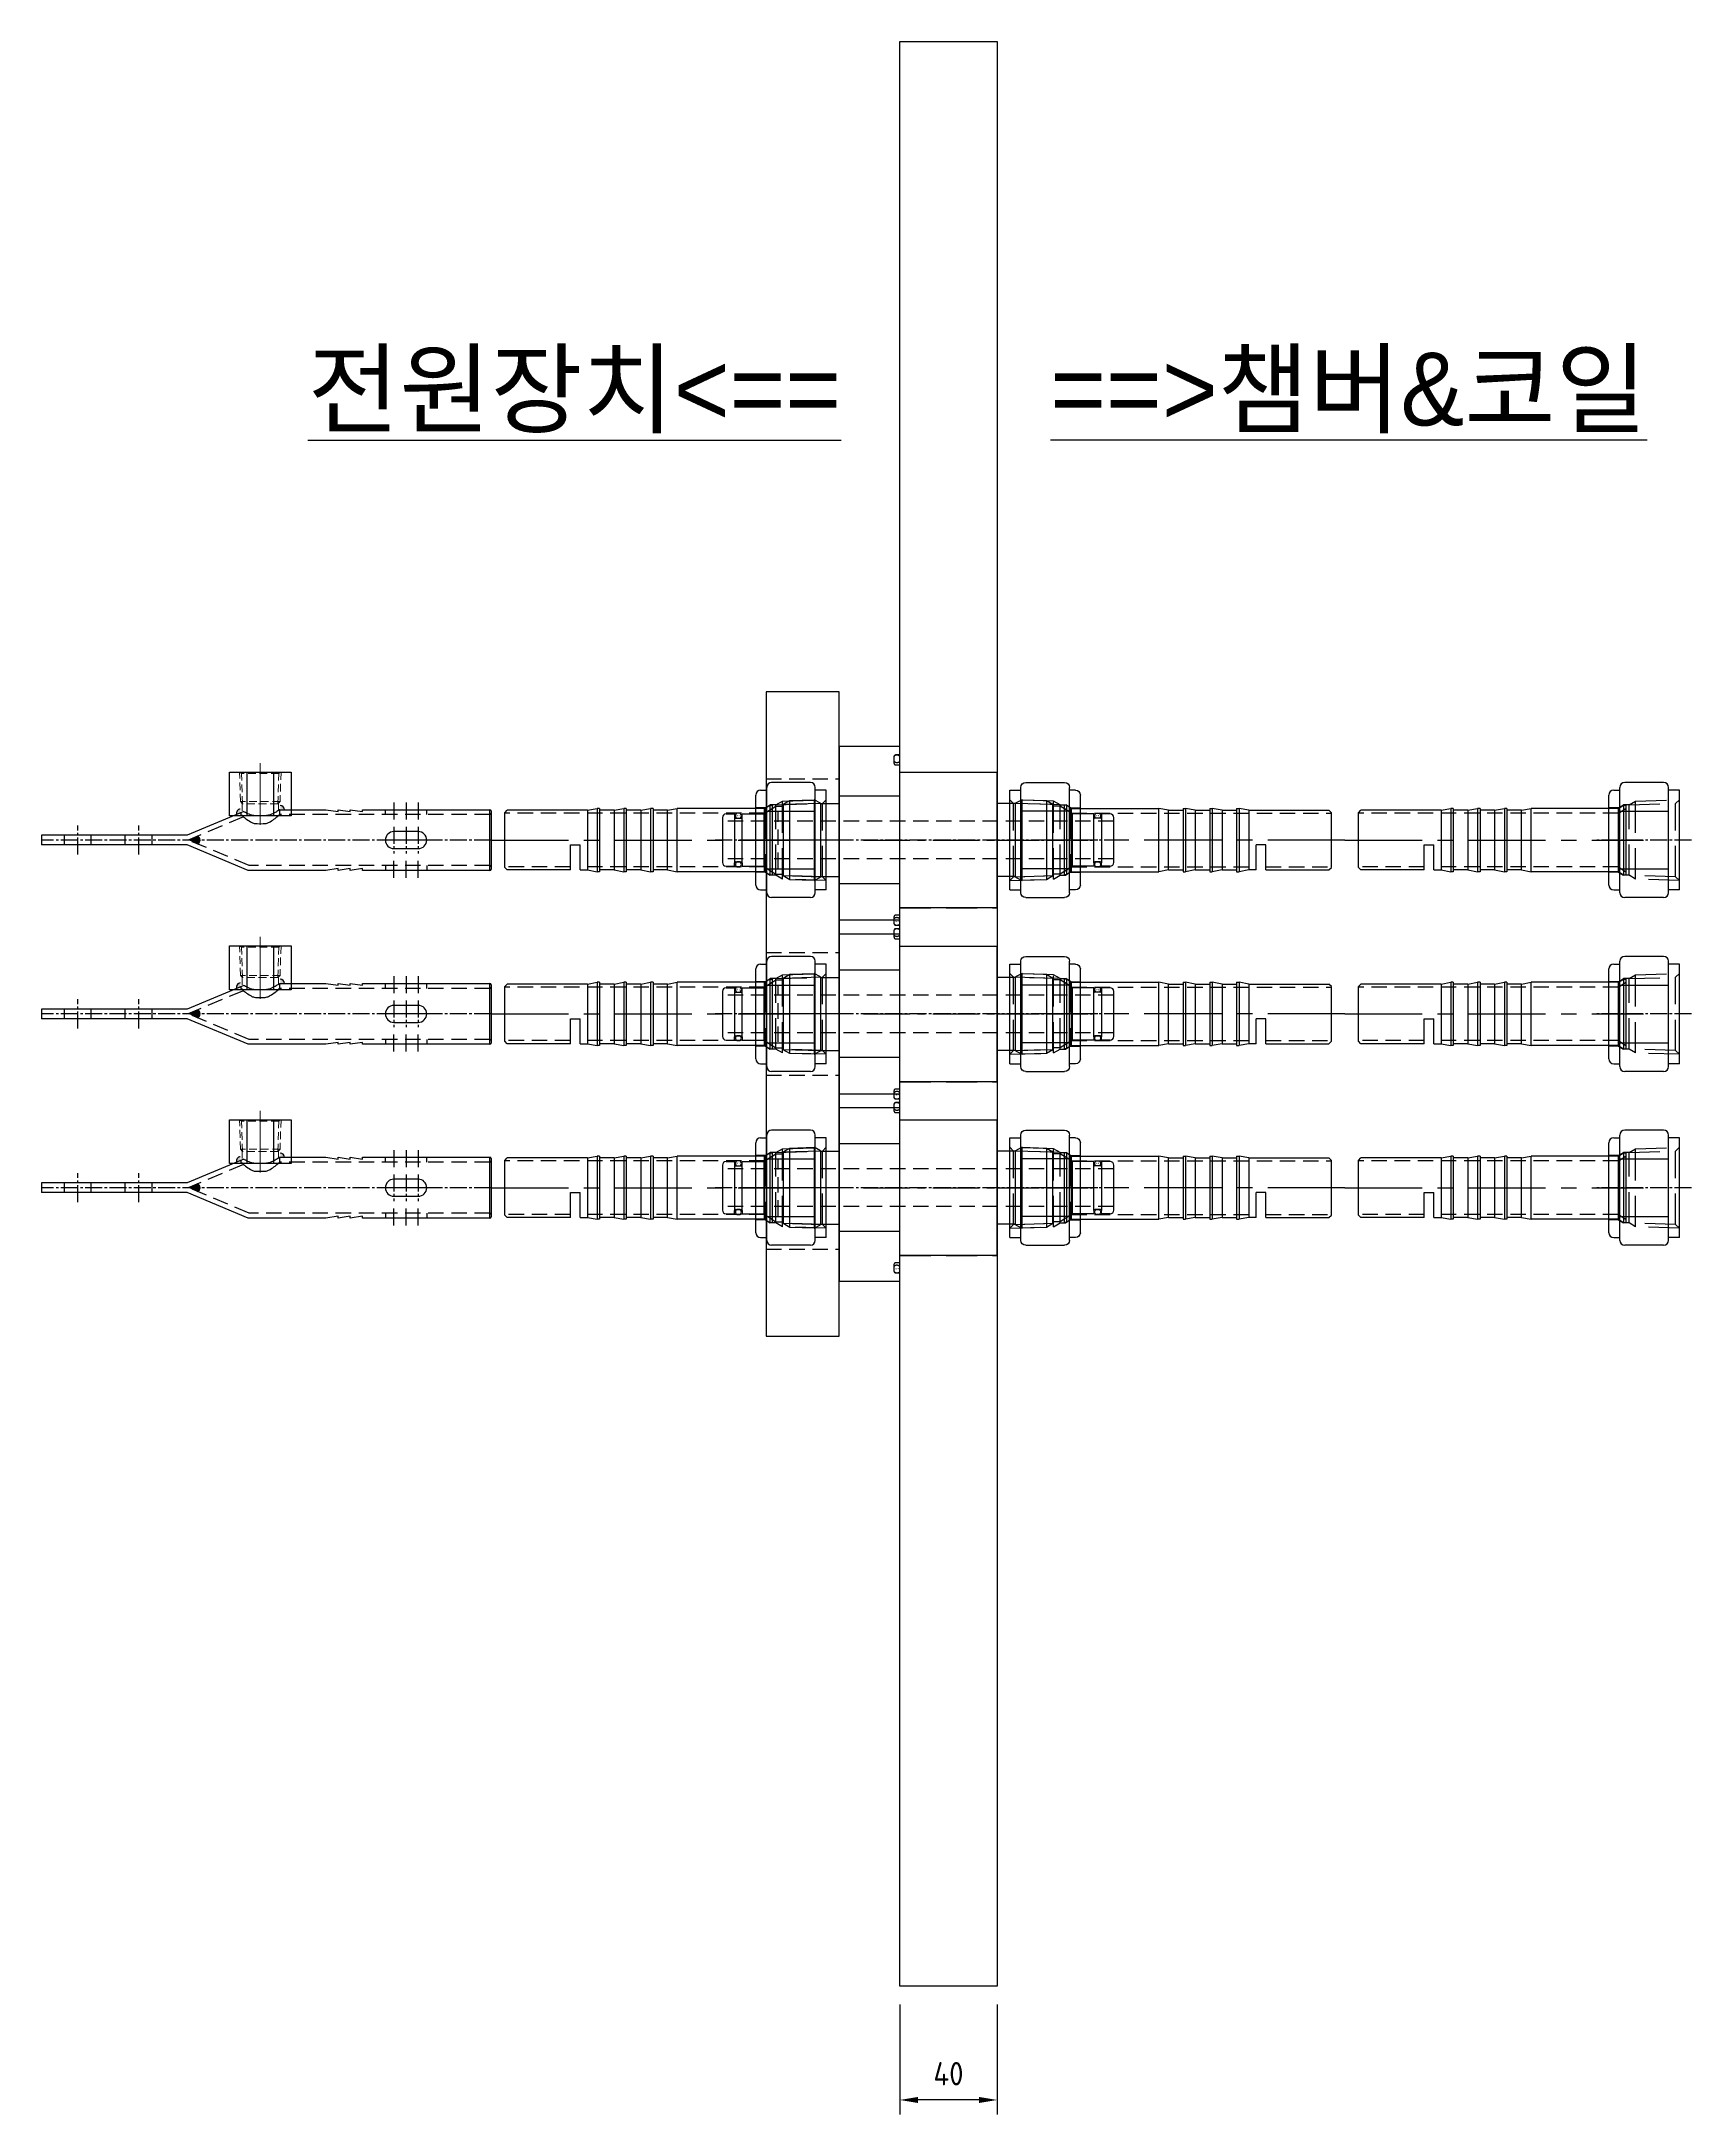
# Model space of a CAD drawing. Header units: millimetres. Extents: x 6089 to 10633, y -545 to 822.
# Drawn here: x 9955 to 10633, y -87 to 766 of the extents above; entities that cross this region are included whole.
import ezdxf
from ezdxf.enums import TextEntityAlignment as Align

# ---------------------------------------------------------------- set-up
doc = ezdxf.new("R2010")
doc.units = ezdxf.units.MM
for name, pattern in [('CENTER', [50.8, 31.75, -6.35, 6.35, -6.35]), ('CENTER1', [10, 7, -1, 1, -1]), ('CENTER2', [28.575, 19.05, -3.175, 3.175, -3.175]), ('HIDDEN', [9.525, 6.35, -3.175]), ('HIDDEN2', [4.7625, 3.175, -1.5875]), ('HIDDENX2', [19.05, 12.7, -6.35])]:
    doc.linetypes.add(name, pattern=pattern)
for name, color, linetype in [('______', 7, 'Continuous'), ('CENTER', 1, 'CENTER'), ('THIN', 3, 'Continuous')]:
    doc.layers.add(name, color=color, linetype=linetype)
doc.styles.get("Standard").update_dxf_attribs({"font": 'ISOCP.SHX', "bigfont": 'WHGTXT.SHX'})
doc.dimstyles.new('PS-3', dxfattribs={"dimscale": 3, "dimtxt": 3.2, "dimasz": 2.5, "dimexe": 2, "dimexo": 2.5, "dimgap": 2, "dimtad": 1, "dimtoh": 1, "dimrnd": 0.05, "dimzin": 12, "dimdsep": 46, "dimtxsty": 'Standard', "dimcen": 0, "dimclrt": 2, "dimazin": 3, "dimtfac": 1, "dimtofl": 0, "dimtmove": 0, "dimatfit": 3, "dimfxl": 0, "dimtolj": 1, "dimtzin": 0, "dimarcsym": 0})

# ---------------------------------------------------------------- blocks, each defined once
blk = doc.blocks.new('argsdfsdgfhwrsth')
at = {"color": 2, "linetype": 'HIDDENX2'}
for p, q in [((8624.18, 439.77), (8664.18, 439.77)), ((8624.18, 383.97), (8664.18, 383.97)), ((8624.18, 368.27), (8664.18, 368.27)), ((8624.18, 312.47), (8664.18, 312.47)), ((8624.18, 296.77), (8664.18, 296.77)), ((8624.18, 240.97), (8664.18, 240.97))]:
    blk.add_line(p, q, dxfattribs=at)
at = {"color": 1, "linetype": 'CENTER2'}
for p, q in [((8609.18, 411.87), (8679.18, 411.87)), ((8609.18, 340.37), (8679.18, 340.37)), ((8609.18, 268.87), (8679.18, 268.87))]:
    blk.add_line(p, q, dxfattribs=at)
at = {"color": 32}
blk.add_lwpolyline([(8624.18, 740.37), (8664.18, 740.37), (8664.18, -59.63), (8624.18, -59.63), (8624.18, 740.37)], dxfattribs=at)
blk = doc.blocks.new('A$C2CBF475D')
at = {"color": 6}
for p, q in [((-111, 11.25), (-110, 12.25)), ((-111, -11.25), (-111, 11.25)), ((-77, 12.25), (-110, 12.25)), ((-77, 12.25), (-73, 13)), ((-77, 12.25), (-77, -12.25)), ((-73, 13), (-73, -13)), ((-72, 13), (-73, 13)), ((-72, 13), (-72, -13)), ((-66, 12.25), (-72, 12.25)), ((-66, 12.25), (-62, 13)), ((-66, 12.25), (-66, -12.25)), ((-62, 13), (-62, -13)), ((-61, 13), (-62, 13)), ((-61, 13), (-61, -13)), ((-55, 12.25), (-61, 12.25)), ((-55, 12.25), (-51, 13)), ((-55, 12.25), (-55, -12.25)), ((-51, 13), (-51, -13)), ((-50, 13), (-51, 13)), ((-50, 13), (-50, -13)), ((-44, 12.25), (-50, 12.25)), ((-44, 12.25), (-40, 13)), ((-44, -12.25), (-44, 12.25)), ((-40, -13), (-40, 13)), ((-4.08, 13), (-40, 13)), ((-4.08, 12.99), (-2, 14.34)), ((-4.08, -13), (-4.08, 13)), ((-2, 14.34), (-2, -14.34)), ((-2, 14.34), (-1, 14.34)), ((-1, 14.34), (-1, -14.34)), ((-84, -2), (-80, -2)), ((-84, -12.25), (-84, -2)), ((-80, -12.25), (-80, -2)), ((-110, -12.25), (-111, -11.25)), ((-84, -12.25), (-110, -12.25)), ((-80, -12.25), (-77, -12.25)), ((-77, -12.25), (-73, -13)), ((-72, -13), (-73, -13)), ((-66, -12.25), (-72, -12.25)), ((-66, -12.25), (-62, -13)), ((-61, -13), (-62, -13)), ((-55, -12.25), (-61, -12.25)), ((-55, -12.25), (-51, -13)), ((-50, -13), (-51, -13)), ((-44, -12.25), (-50, -12.25)), ((-44, -12.25), (-40, -13)), ((-4.08, -13), (-40, -13)), ((-4.08, -12.99), (-2, -14.34)), ((-2, -14.34), (-1, -14.34))]:
    blk.add_line(p, q, dxfattribs=at)
at = {"color": 2, "linetype": 'HIDDEN'}
for p, q in [((-4.08, 11), (-111, 11)), ((-4.08, 11), (-1, 13)), ((-84, -11), (-111, -11)), ((-4.08, -11), (-77, -11)), ((-4.08, -11), (-1, -13))]:
    blk.add_line(p, q, dxfattribs=at)
at = {"color": 1, "linetype": 'CENTER'}
blk.add_line((-116.57, 0), (6.31, 0), dxfattribs=at)
blk = doc.blocks.new('A$C6E637650')
at = {"color": 230}
for p, q in [((-29, -18.5), (-29, 18.5)), ((-27, 20.5), (-24.5, 20.5)), ((-24.5, -21.67), (-24.5, 21.67)), ((-6.5, 23.67), (-22.5, 23.67)), ((-4.5, -21.67), (-4.5, 21.67)), ((0, 20.5), (-4.5, 20.5)), ((0, -20.5), (0, 20.5)), ((-24.5, 11.84), (-4.5, 11.84)), ((-24.5, -11.84), (-4.5, -11.84)), ((-27, -20.5), (-24.5, -20.5)), ((-6.5, -23.67), (-22.5, -23.67)), ((0, -20.5), (-4.5, -20.5))]:
    blk.add_line(p, q, dxfattribs=at)
at = {"color": 2, "linetype": 'HIDDENX2'}
for p, q in [((-25, 13.21), (-29, 13.21)), ((-25, 13.21), (-23.02, 14.5)), ((-25, 13.21), (-25, -13.21)), ((-20.71, 14.5), (-23.02, 14.5)), ((-18, -16.06), (-18, 16.06)), ((-25, -13.21), (-29, -13.21)), ((-25, -13.21), (-23.02, -14.5)), ((-20.71, -14.5), (-23.02, -14.5))]:
    blk.add_line(p, q, dxfattribs=at)
at = {"color": 1, "linetype": 'CENTER1'}
blk.add_line((5, 0), (-34, 0), dxfattribs=at)
at = {"color": 2, "linetype": 'HIDDENX2'}
for points in [[(-20.71, 14.5), (-18, 16.06), (0, 16.62)], [(-1.53, -15.1), (-20.71, -14.5), (-20.71, 14.5), (-1.53, 15.1)], [(0, -16.62), (-1.53, -15.1), (-1.53, 15.1), (0, 16.62)], [(0, -16.62), (-18, -16.06), (-20.71, -14.5)]]:
    blk.add_lwpolyline(points, dxfattribs=at)
at = {"color": 230}
for centre, start, end in [((-27, 18.5), 90, 180), ((-22.5, 21.67), 90, 180), ((-6.5, 21.67), 360, 90), ((-27, -18.5), 180, 270), ((-22.5, -21.67), 180, 270), ((-6.5, -21.67), 270, 0)]:
    blk.add_arc(centre, 2, start, end, dxfattribs=at)
blk = doc.blocks.new('A$C2D394BA5')
at = {"color": 30}
for p, q in [((-49, 27.75), (-89, 27.75)), ((-49, -27.75), (-49, 27.75)), ((-89, 18), (-114, 18)), ((-161.99, 9.25), (-161.99, -9.25)), ((-160.49, 10.75), (-156.99, 10.75)), ((-156.99, 10.75), (-156.99, 9.4)), ((-156.99, 9.4), (-156.99, -9.4)), ((-156.59, 9), (-154.19, 9)), ((-153.79, 10.75), (-144.99, 10.75)), ((-153.79, 9.4), (-153.79, 10.75)), ((-153.79, -9.4), (-153.79, 9.4)), ((-144.99, 10.75), (-139.99, 14)), ((-144.99, 10.75), (-144.99, -10.75)), ((-139.99, 14), (-136.99, 14)), ((-121.58, 15), (-114, 15)), ((-41.42, 15), (-49, 15)), ((-23, 14), (-26, 14)), ((-18, 10.75), (-23, 14)), ((-18, -10.75), (-18, 10.75)), ((-9.2, 10.75), (-18, 10.75)), ((-9.2, 9.4), (-9.2, 10.75)), ((-9.2, -9.4), (-9.2, 9.4)), ((-6.4, 9), (-8.8, 9)), ((-2.5, 10.75), (-6, 10.75)), ((-6, 10.75), (-6, 9.4)), ((-6, 9.4), (-6, -9.4)), ((-1, -9.25), (-1, 9.25)), ((-160.49, -10.75), (-156.99, -10.75)), ((-156.99, -10.75), (-156.99, -9.4)), ((-156.59, -9), (-154.19, -9)), ((-153.79, -9.4), (-153.79, -10.75)), ((-153.79, -10.75), (-144.99, -10.75)), ((-144.99, -10.75), (-139.99, -14)), ((-139.99, -14), (-136.99, -14)), ((-121.58, -15), (-114, -15)), ((-41.42, -15), (-49, -15)), ((-23, -14), (-26, -14)), ((-18, -10.75), (-23, -14)), ((-9.2, -10.75), (-18, -10.75)), ((-9.2, -9.4), (-9.2, -10.75)), ((-6.4, -9), (-8.8, -9)), ((-6, -10.75), (-6, -9.4)), ((-2.5, -10.75), (-6, -10.75)), ((-89, -18), (-114, -18)), ((-89, -27.75), (-49, -27.75))]:
    blk.add_line(p, q, dxfattribs=at)
at = {"color": 2, "linetype": 'HIDDEN'}
for p, q in [((-138.99, -11.5), (-138.99, 11.5)), ((-1, 7.75), (-161.99, 7.75)), ((-1, -7.75), (-161.99, -7.75))]:
    blk.add_line(p, q, dxfattribs=at)
for p, q in [((-136.99, 14.75), (-136.99, -14.75)), ((-134.28, -16.31), (-134.28, 16.31)), ((-124.28, 16.62), (-124.28, -16.62)), ((-38.71, -16.62), (-38.71, 16.62)), ((-28.71, 16.31), (-28.71, -16.31)), ((-26, -14.75), (-26, 14.75))]:
    blk.add_line(p, q)
at = {"color": 1, "linetype": 'CENTER1'}
blk.add_line((2, 0), (-164.99, 0), dxfattribs=at)
at = {"color": 30}
blk.add_lwpolyline([(-114, 38.5), (-114, -38.5), (-89, -38.5), (-89, 38.5)], close=True, dxfattribs=at)
at = {"color": 2, "linetype": 'HIDDEN'}
for points in [[(-89, 35), (-90.7, 35, 0.414214), (-91.4, 34.3), (-91.4, 31.6, 0.414214), (-90.7, 30.9), (-89, 30.9)], [(-89, -30.9), (-90.7, -30.9, 0.414214), (-91.4, -31.6), (-91.4, -34.3, 0.414214), (-90.7, -35), (-89, -35)]]:
    blk.add_lwpolyline(points, format="xyb", dxfattribs=at)
for points in [[(-89, 34.43, 0.474108), (-91.4, 34.43), (-91.4, 32.47, 0.474108), (-89, 32.47)], [(-89, -32.47, 0.474108), (-91.4, -32.47), (-91.4, -34.43, 0.474108), (-89, -34.43)]]:
    blk.add_lwpolyline(points, format="xyb", close=True, dxfattribs=at)
for points in [[(-156.05, 11, 0.536675), (-156.05, 9), (-154.73, 9, 0.536675), (-154.73, 11)], [(-6.94, 11, -0.536675), (-6.94, 9), (-8.26, 9, -0.536675), (-8.26, 11)], [(-156.05, -9, 0.536675), (-156.05, -11), (-154.73, -11, 0.536675), (-154.73, -9)], [(-6.94, -9, -0.536675), (-6.94, -11), (-8.26, -11, -0.536675), (-8.26, -9)]]:
    blk.add_lwpolyline(points, format="xyb", close=True)
for points in [[(-136.99, 14.75), (-121.58, 15.23), (-121.58, -15.23), (-136.99, -14.75)], [(-26, -14.75), (-41.42, -15.23), (-41.42, 15.23), (-26, 14.75)]]:
    blk.add_lwpolyline(points)
at = {"color": 30}
for centre, radius, start, end in [((-160.49, 9.25), 1.5, 90, 180), ((-156.59, 9.4), 0.4, 180, 270), ((-154.19, 9.4), 0.4, 270, 0), ((-8.8, 9.4), 0.4, 180, 270), ((-6.4, 9.4), 0.4, 270, 0), ((-2.5, 9.25), 1.5, 0, 90), ((-160.49, -9.25), 1.5, 180, 270), ((-156.59, -9.4), 0.4, 90, 180), ((-154.19, -9.4), 0.4, 0, 90), ((-8.8, -9.4), 0.4, 90, 180), ((-6.4, -9.4), 0.4, 0, 90), ((-2.5, -9.25), 1.5, 270, 0)]:
    blk.add_arc(centre, radius, start, end, dxfattribs=at)
at = {"layer": 'THIN'}
for p, q in [((-136.99, 14.75), (-134.28, 16.31)), ((-134.28, 16.31), (-124.28, 16.62)), ((-121.58, 15.23), (-124.28, 16.62)), ((-38.71, 16.62), (-41.42, 15.23)), ((-38.71, 16.62), (-28.71, 16.31)), ((-28.71, 16.31), (-26, 14.75)), ((-134.28, -16.31), (-136.99, -14.75)), ((-124.28, -16.62), (-134.28, -16.31)), ((-124.28, -16.62), (-121.58, -15.23)), ((-41.42, -15.23), (-38.71, -16.62)), ((-28.71, -16.31), (-38.71, -16.62)), ((-26, -14.75), (-28.71, -16.31))]:
    blk.add_line(p, q, dxfattribs=at)
at = {"color": 2}
for p in [(-156.03, 10.02), (-8.17, 10.02)]:
    blk.add_text('P18', height=0.6, dxfattribs=at).set_placement(p, align=Align.MIDDLE_LEFT)
at = {"color": 2, "linetype": 'HIDDEN'}
blk.add_text('G65', height=0.6, dxfattribs=at).set_placement((-90.86, -33.34), align=Align.MIDDLE_LEFT)
blk = doc.blocks.new('A$C0E9F71E9')
at = {"color": 2, "linetype": 'HIDDEN'}
for p, q in [((-30, 96.75), (0, 96.75)), ((-30, 25.25), (0, 25.25)), ((-30, -25.25), (0, -25.25)), ((-30, -96.75), (0, -96.75))]:
    blk.add_line(p, q, dxfattribs=at)
at = {"color": 32}
blk.add_lwpolyline([(-30, -132.5), (0, -132.5), (0, 132.5), (-30, 132.5)], close=True, dxfattribs=at)
blk = doc.blocks.new('A$C722C77E9')
at = {"color": 2, "linetype": 'HIDDEN2', "lineweight": 0}
for p, q in [((-8.16, 5.88), (-8.54, 18)), ((-8.54, 18), (8.54, 18)), ((-7.67, 17.5), (-8.54, 18)), ((7.67, 17.5), (-7.67, 17.5)), ((-7.28, 5), (-7.67, 17.5)), ((7.28, 5), (7.67, 17.5)), ((7.67, 17.5), (8.54, 18)), ((8.54, 18), (8.16, 5.88)), ((-7.28, 5), (-8.16, 5.88)), ((8.16, 5.88), (-8.16, 5.88)), ((-7.5, 5.22), (-7.5, 0)), ((7.28, 5), (-7.28, 5)), ((8.16, 5.88), (7.28, 5)), ((7.5, 5.22), (7.5, 0))]:
    blk.add_line(p, q, dxfattribs=at)
at = {"layer": '______', "color": 1}
for p, q in [((-5.48, 18), (-5.48, 0)), ((5.48, 18), (5.48, 0))]:
    blk.add_line(p, q, dxfattribs=at)
blk.add_lwpolyline([(12.7, 0), (-12.7, 0), (-12.7, 18), (12.7, 18)], close=True, dxfattribs=at)
at = {"layer": 'CENTER', "lineweight": 0}
blk.add_line((0, 21.73), (0, -3.73), dxfattribs=at)
blk = doc.blocks.new('A$C3B655BF2')
h = blk.add_hatch(color=256)
h.dxf.hatch_style = 1
h.paths.add_polyline_path([(98.25, 14.27), (98.21, 12.5), (99.97, 12.5, 0.406381)])
h.paths.add_polyline_path([(81.79, 12.73, 0.527496), (80.39, 10.56), (81.83, 11.17)])
h = blk.add_hatch(color=256)
h.dxf.hatch_style = 1
h.paths.add_polyline_path([(64.11, 1.56), (60.4, 0), (65.26, 0, 0.328095)])
h.paths.add_polyline_path([(65.26, 0), (60.4, 0), (64.11, -1.56, 0.328095)])
at = {"color": 6}
for p, q in [((83.18, 11.74), (60, 2)), ((82, 11.24), (82, 10.5)), ((98, 10.5), (98, 12.5)), ((98, 12.5), (117, 12.5)), ((117, 12.5), (122, 11.75)), ((122, 11.75), (122, 12.5)), ((122, 12.5), (127, 11.75)), ((127, 11.75), (127, 12.5)), ((127, 12.5), (132, 11.75)), ((132, 11.75), (132, 12.5)), ((132, 12.5), (184.5, 12.5)), ((184.5, -12.5), (184.5, 12.5)), ((185, 12), (185, 11)), ((185, 11), (185, -11)), ((60, 2), (0, 2)), ((0, 2), (0, -2)), ((60, -2), (0, -2)), ((85, -12.5), (60, -2)), ((117, -12.5), (85, -12.5)), ((122, -11.75), (117, -12.5)), ((127, -11.75), (122, -12.5)), ((122, -12.5), (122, -11.75)), ((132, -11.75), (127, -12.5)), ((127, -12.5), (127, -11.75)), ((132, -12.5), (132, -11.75)), ((184.5, -12.5), (132, -12.5)), ((185, -11), (185, -12))]:
    blk.add_line(p, q, dxfattribs=at)
at = {"color": 2, "linetype": 'HIDDEN'}
for p, q in [((83.13, 9.55), (60.4, 0)), ((184.5, 10.5), (98, 10.5)), ((141.5, 10.5), (141.5, 12.5)), ((158.5, 10.5), (158.5, 12.5)), ((85.4, -10.5), (60.4, 0)), ((184.5, -10.5), (85.4, -10.5)), ((141.5, -10.5), (141.5, -12.5)), ((158.5, -10.5), (158.5, -12.5))]:
    blk.add_line(p, q, dxfattribs=at)
at = {"color": 1, "linetype": 'CENTER1'}
for p, q in [((145, 15.5), (145, 7.5)), ((150, 15.5), (150, 7.5)), ((155, 15.5), (155, 7.5)), ((185, 0), (0, 0)), ((15, -6), (15, 6)), ((40, -6), (40, 6)), ((160.5, 0), (139.5, 0)), ((145, 5.5), (145, -5.5)), ((150, 5.5), (150, -5.5)), ((155, 5.5), (155, -5.5)), ((145, -15.5), (145, -7.5)), ((150, -15.5), (150, -7.5)), ((155, -15.5), (155, -7.5))]:
    blk.add_line(p, q, dxfattribs=at)
at = {"color": 2, "linetype": 'HIDDENX2'}
for p, q in [((9.5, -2), (9.5, 2)), ((20.5, -2), (20.5, 2)), ((34.5, -2), (34.5, 2)), ((45.5, -2), (45.5, 2))]:
    blk.add_line(p, q, dxfattribs=at)
at = {"color": 6}
blk.add_lwpolyline([(145, -3.5), (155, -3.5, 1), (155, 3.5), (145, 3.5, 1)], format="xyb", close=True, dxfattribs=at)
for centre, radius, start, end in [((81.83, 11.17), 1.57, 91.53645, 202.78241), ((98.21, 12.5), 1.77, 0, 88.46355), ((63.63, 0), 1.63, 287.34241, 72.65759)]:
    blk.add_arc(centre, radius, start, end)
for centre, start, end in [((184.5, 12), 0, 90), ((184.5, 11), 270, 0), ((184.5, -11), 0, 90), ((184.5, -12), 270, 0)]:
    blk.add_arc(centre, 0.5, start, end, dxfattribs=at)
for points, knots in [([(82, 10.5), (82, 10.5), (82.19, 10.34), (82.87, 9.76), (83.36, 9.35), (84.47, 8.48), (85.18, 7.96), (86.34, 7.31), (86.75, 7.11), (87.6, 6.83), (88.04, 6.74), (90, 6.74)], [3.224139, 3.224139, 3.224139, 3.224139, 3.485412, 3.485412, 3.746685, 3.746685, 4.022768, 4.022768, 4.16081, 4.16081, 4.298851, 4.298851, 4.298851, 4.298851]), ([(90, 9.93), (87.64, 9.93), (86.76, 10.1), (85.18, 10.65), (84.47, 11), (83.65, 11.46), (83.4, 11.6), (83.18, 11.74)], [0, 0, 0, 0, 0.2574055, 0.2574055, 0.5148111, 0.5148111, 0.6322202, 0.6322202, 0.6322202, 0.6322202]), ([(98, 12.5), (98, 12.5), (97.82, 12.38), (97.15, 11.94), (96.65, 11.62), (95.53, 11), (94.82, 10.65), (93.24, 10.1), (92.36, 9.93), (90, 9.93)], [3.069374, 3.069374, 3.069374, 3.069374, 3.323531, 3.323531, 3.577688, 3.577688, 3.835093, 3.835093, 4.092499, 4.092499, 4.092499, 4.092499]), ([(90, 6.74), (91.96, 6.74), (92.4, 6.83), (93.25, 7.11), (93.66, 7.31), (94.82, 7.96), (95.53, 8.48), (96.64, 9.35), (97.13, 9.76), (97.81, 10.34), (98, 10.5), (98, 10.5)], [0, 0, 0, 0, 0.138042, 0.138042, 0.276083, 0.276083, 0.552167, 0.552167, 0.81344, 0.81344, 1.074713, 1.074713, 1.074713, 1.074713])]:
    blk.add_open_spline(points, degree=3, knots=knots, dxfattribs=at)
blk.add_blockref('A$C722C77E9', (90, 9.93))
blk = doc.blocks.new('*D485')
at = {"color": 0, "lineweight": -2}
for p, q in [((10307.6, -41.64), (10307.6, -86.88)), ((10347.6, -41.64), (10347.6, -86.88)), ((10340.1, -80.88), (10315.1, -80.88))]:
    blk.add_line(p, q, dxfattribs=at)
at = {"color": 0}
for points in [[(10315.1, -79.63), (10315.1, -82.13), (10307.6, -80.88)], [(10340.1, -79.63), (10340.1, -82.13), (10347.6, -80.88)]]:
    blk.add_solid(points, dxfattribs=at)
at = {"layer": 'DEFPOINTS', "color": 0}
for p in [(10307.6, -34.14), (10347.6, -34.14), (10307.6, -80.88)]:
    blk.add_point(p, dxfattribs=at)
at = {"color": 2, "insert": (10327.6, -70.08), "char_height": 9.6, "attachment_point": 5}
blk.add_mtext('\\A1;40', dxfattribs=at)

msp = doc.modelspace()

# ---------------------------------------------------------------- block references
for name, p in [('argsdfsdgfhwrsth', (1683.422, 25.49)), ('A$C0E9F71E9', (10282.601, 365.861)), ('A$C3B655BF2', (9954.5, 437.361)), ('A$C2D394BA5', (10396.596, 437.361)), ('A$C6E637650', (10277.333, 437.361)), ('A$C6E637650', (10628.275, 437.361)), ('A$C2CBF475D', (10256.067, 437.361)), ('A$C2CBF475D', (10607.268, 437.361)), ('A$C2D394BA5', (10396.596, 365.861)), ('A$C3B655BF2', (9954.5, 365.861)), ('A$C6E637650', (10277.333, 365.861)), ('A$C6E637650', (10628.275, 365.861)), ('A$C2CBF475D', (10256.067, 365.861)), ('A$C2CBF475D', (10607.268, 365.861)), ('A$C2D394BA5', (10396.596, 294.361)), ('A$C3B655BF2', (9954.5, 294.361)), ('A$C6E637650', (10277.333, 294.361)), ('A$C6E637650', (10628.275, 294.361)), ('A$C2CBF475D', (10256.067, 294.361)), ('A$C2CBF475D', (10607.268, 294.361))]:
    msp.add_blockref(name, p)
at = {"xscale": -1}
for name, p in [('A$C6E637650', (10352.869, 437.361)), ('A$C2CBF475D', (10374.135, 437.361)), ('A$C6E637650', (10352.869, 365.861)), ('A$C2CBF475D', (10374.135, 365.861)), ('A$C6E637650', (10352.869, 294.361)), ('A$C2CBF475D', (10374.135, 294.361))]:
    msp.add_blockref(name, p, dxfattribs=at)

# ---------------------------------------------------------------- texts
at = {"color": 1, "char_height": 30, "attachment_point": 5}
for s, insert in [('\\A1;{\\fGulim|b0|i0|c129|p50;\\L전원장치<==}', (10173.731, 621.314)), ('\\A1;{\\fGulim|b0|i0|c129|p50;\\L==>챔버&코일 }', (10492.292, 621.314))]:
    msp.add_mtext(s, dxfattribs=dict(at, insert=insert))

# ---------------------------------------------------------------- dimensions: what is measured, and where the dimension line sits
dim = msp.add_linear_dim(base=(10307.601, -80.876), p1=(10347.601, -34.139), p2=(10307.601, -34.139), dimstyle='PS-3')
dim.commit()
dim.dimension.update_dxf_attribs({"geometry": '*D485', "text_midpoint": (10327.601, -70.076)})

doc.saveas('drawing.dxf')
